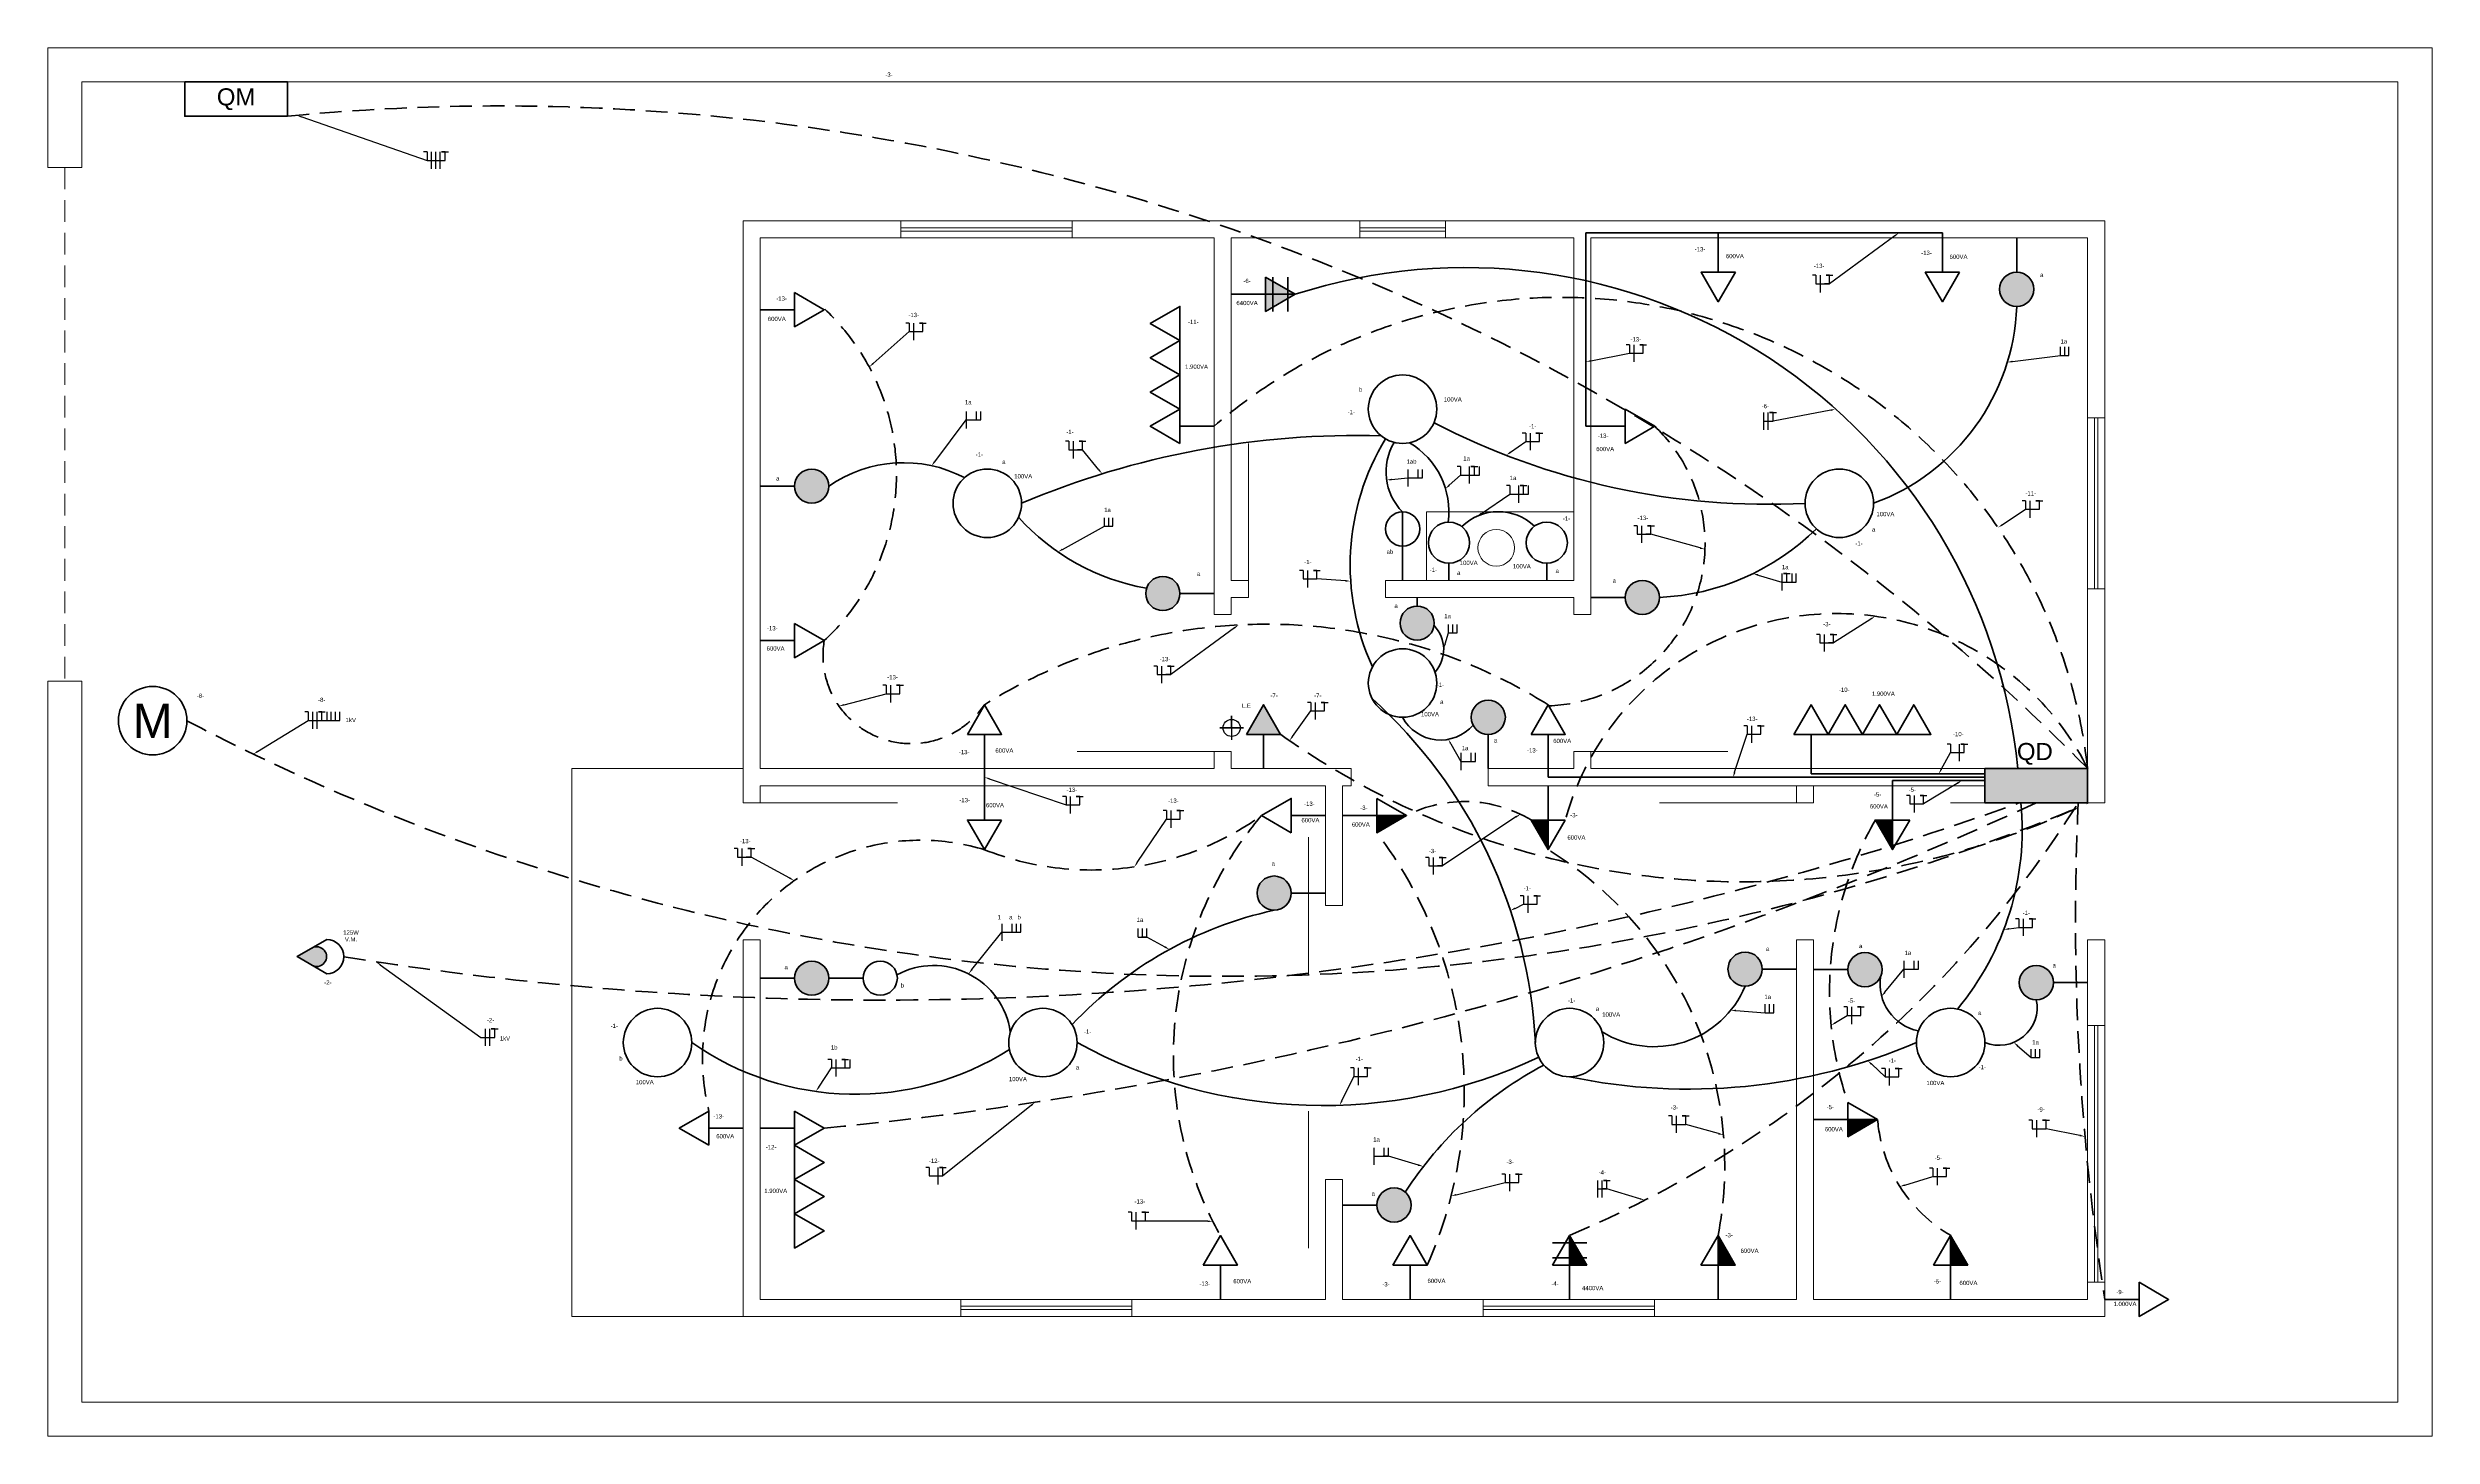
# Model space of a CAD drawing. Header units: millimetres. Extents: x 0 to 1392, y 0 to 811.
import ezdxf
from ezdxf.enums import TextEntityAlignment as Align

# ---------------------------------------------------------------- set-up
doc = ezdxf.new("R2010")
doc.units = ezdxf.units.MM
doc.linetypes.add('DASHED', pattern=[19.05, 12.7, -6.35])
for name, color, linetype, lineweight in [('Detalhe arquitetônico', 2, 'Continuous', 20), ('Eletrodutos', 1, 'Continuous', 60), ('Fiação', 5, 'Continuous', 30), ('Símbolos', 3, 'Continuous', 40)]:
    doc.layers.add(name, color=color, linetype=linetype, lineweight=lineweight)
doc.styles.get("Standard").update_dxf_attribs({"font": 'ARIAL.TTF'})

msp = doc.modelspace()

# ---------------------------------------------------------------- hatches: boundary and pattern name
at = {"layer": 'Símbolos'}
h = msp.add_hatch(color=256, dxfattribs=at)
h.dxf.hatch_style = 1
h.paths.add_polyline_path([(711.1, 677.1), (711.1, 657.1), (728.4, 667.1)])
h = msp.add_hatch(color=256, dxfattribs=at)
h.dxf.hatch_style = 1
h.paths.add_polyline_path([(1139.7, 670, 1), (1159.7, 670, 1)])
h = msp.add_hatch(color=256, dxfattribs=at)
h.dxf.hatch_style = 1
h.paths.add_polyline_path([(456.1, 555, 1), (436.1, 555, 1)])
h = msp.add_hatch(color=256, dxfattribs=at)
h.dxf.hatch_style = 1
h.paths.add_polyline_path([(641.1, 492.3, 1), (661.1, 492.3, 1)])
h = msp.add_hatch(color=256, dxfattribs=at)
h.dxf.hatch_style = 1
h.paths.add_polyline_path([(921.1, 490, 1), (941.1, 490, 1)])
h = msp.add_hatch(color=256, dxfattribs=at)
h.dxf.hatch_style = 1
h.paths.add_polyline_path([(809.6, 475, 1), (789.6, 475, 1)])
h = msp.add_hatch(color=256, dxfattribs=at)
h.dxf.hatch_style = 1
h.paths.add_polyline_path([(719.9, 410), (709.9, 427.3), (699.9, 410)])
h = msp.add_hatch(color=256, dxfattribs=at)
h.dxf.hatch_style = 1
h.paths.add_polyline_path([(851.1, 420, 1), (831.1, 420, 1)])
h = msp.add_hatch(color=256, dxfattribs=at)
h.dxf.hatch_style = 1
h.paths.add_polyline_path([(1191.1, 370), (1191.1, 390), (1131.1, 390), (1131.1, 370)])
h = msp.add_hatch(color=256, dxfattribs=at)
h.dxf.hatch_style = 1
h.paths.add_polyline_path([(776.1, 352.6), (793.4, 362.6), (776.1, 362.6)])
h = msp.add_hatch(color=256, dxfattribs=at)
h.dxf.hatch_style = 1
h.paths.add_polyline_path([(876.1, 360), (866.1, 360), (876.1, 342.7)])
h = msp.add_hatch(color=256, dxfattribs=at)
h.dxf.hatch_style = 1
h.paths.add_polyline_path([(1077.2, 342.7), (1077.2, 360), (1067.2, 360)])
h = msp.add_hatch(color=256, dxfattribs=at)
h.dxf.hatch_style = 1
h.paths.add_polyline_path([(726.1, 317.3, 1), (706.1, 317.3, 1)])
h = msp.add_hatch(color=256, dxfattribs=at)
h.dxf.hatch_style = 1
h.paths.add_polyline_path([(145.6, 280.2), (154.3, 275.2, 1.732051), (154.3, 285.2)])
h = msp.add_hatch(color=256, dxfattribs=at)
h.dxf.hatch_style = 1
h.paths.add_polyline_path([(981.1, 272.9, 1), (1001.1, 272.9, 1)])
h = msp.add_hatch(color=256, dxfattribs=at)
h.dxf.hatch_style = 1
h.paths.add_polyline_path([(1071.1, 272.6, 1), (1051.1, 272.6, 1)])
h = msp.add_hatch(color=256, dxfattribs=at)
h.dxf.hatch_style = 1
h.paths.add_polyline_path([(436.1, 267.6, 1), (456.1, 267.6, 1)])
h = msp.add_hatch(color=256, dxfattribs=at)
h.dxf.hatch_style = 1
h.paths.add_polyline_path([(1171.1, 265, 1), (1151.1, 265, 1)])
h = msp.add_hatch(color=256, dxfattribs=at)
h.dxf.hatch_style = 1
h.paths.add_polyline_path([(1051.1, 175), (1068.4, 185), (1051.1, 185)])
h = msp.add_hatch(color=256, dxfattribs=at)
h.dxf.hatch_style = 1
h.paths.add_polyline_path([(776.1, 135.1, 1), (796.1, 135.1, 1)])
h = msp.add_hatch(color=256, dxfattribs=at)
h.dxf.hatch_style = 1
h.paths.add_polyline_path([(888.6, 117.3), (888.6, 100), (898.6, 100)])
h = msp.add_hatch(color=256, dxfattribs=at)
h.dxf.hatch_style = 1
h.paths.add_polyline_path([(975.3, 117.3), (975.3, 100), (985.3, 100)])
h = msp.add_hatch(color=256, dxfattribs=at)
h.dxf.hatch_style = 1
h.paths.add_polyline_path([(1111.1, 117.3), (1111.1, 100), (1121.1, 100)])

# ---------------------------------------------------------------- linework, layer by layer
at = {"layer": 'Detalhe arquitetônico'}
for p, q in [((0, 811.1), (20, 811.1)), ((0, 741.1), (0, 811.1)), ((20, 811.1), (1372.3, 811.1)), ((1372.3, 811.1), (1392.3, 811.1)), ((1392.3, 811.1), (1392.3, 20)), ((20, 791.1), (20, 741.1)), ((80, 791.1), (20, 791.1)), ((20, 781.1), (20, 741.1)), ((1372.3, 791.1), (140, 791.1)), ((1372.3, 20), (1372.3, 791.1)), ((20, 741.1), (0, 741.1)), ((416.1, 710), (406.1, 710)), ((406.1, 710), (406.1, 390)), ((1201.1, 710), (416.1, 710)), ((681.1, 700), (416.1, 700)), ((416.1, 700), (416.1, 390)), ((416.1, 700), (498.1, 700)), ((498.1, 700), (498.1, 710)), ((498.1, 710), (598.1, 710)), ((598.1, 706), (498.1, 706)), ((498.1, 700), (498.1, 704)), ((498.1, 704), (598.1, 704)), ((598.1, 710), (598.1, 700)), ((598.1, 704), (598.1, 706)), ((681.1, 480), (681.1, 700)), ((691.1, 500), (691.1, 700)), ((691.1, 700), (891.1, 700)), ((691.1, 700), (766.1, 700)), ((766.1, 700), (766.1, 710)), ((766.1, 710), (816.1, 710)), ((766.1, 704), (766.1, 706)), ((766.1, 706), (816.1, 706)), ((816.1, 704), (766.1, 704)), ((816.1, 710), (816.1, 700)), ((816.1, 700), (816.1, 704)), ((891.1, 700), (891.1, 500)), ((1191.1, 700), (901.1, 700)), ((901.1, 700), (901.1, 480)), ((1191.1, 390), (1191.1, 700)), ((1191.1, 700), (1191.1, 595)), ((1201.1, 700), (1201.1, 710)), ((1201.1, 380), (1201.1, 700)), ((1191.1, 595), (1201.1, 595)), ((1195.1, 495), (1195.1, 595)), ((1195.1, 595), (1197.1, 595)), ((1197.1, 595), (1197.1, 495)), ((1201.1, 595), (1201.1, 495)), ((701.1, 500), (701.1, 580)), ((805, 520), (805, 540)), ((805, 540), (891.1, 540)), ((805, 500), (805, 520)), ((691.1, 500), (701.1, 500)), ((701.1, 490), (691.1, 490)), ((691.1, 490), (691.1, 480)), ((701.1, 500), (701.1, 490)), ((781.1, 500), (891.1, 500)), ((781.1, 500), (781.1, 490)), ((781.1, 490), (891.1, 490)), ((891.1, 480), (891.1, 490)), ((1201.1, 495), (1191.1, 495)), ((1191.1, 495), (1195.1, 495)), ((691.1, 480), (681.1, 480)), ((901.1, 480), (891.1, 480)), ((0, 0), (0, 441.1)), ((0, 441.1), (20, 441.1)), ((20, 441.1), (20, 70)), ((306.1, 70), (306.1, 390)), ((406.1, 390), (306.1, 390)), ((406.1, 390), (406.1, 380)), ((416.1, 390), (681.1, 390)), ((681.1, 400), (601.1, 400)), ((681.1, 390), (681.1, 400)), ((681.1, 400), (691.1, 400)), ((691.1, 400), (691.1, 390)), ((761.1, 390), (691.1, 390)), ((761.1, 390), (761.1, 380)), ((891.1, 390), (841.1, 390)), ((841.1, 390), (841.1, 380)), ((901.1, 400), (891.1, 400)), ((891.1, 400), (891.1, 390)), ((901.1, 390), (901.1, 400)), ((901.1, 400), (981.1, 400)), ((901.1, 390), (1191.1, 390)), ((406.1, 380), (406.1, 370)), ((416.1, 380), (746.1, 380)), ((416.1, 380), (416.1, 370)), ((746.1, 310), (746.1, 380)), ((756.1, 380), (756.1, 310)), ((756.1, 380), (761.1, 380)), ((841.1, 380), (1131.1, 380)), ((1021.1, 370), (1021.1, 380)), ((1031.1, 380), (1031.1, 370)), ((1191.1, 380), (1191.1, 370)), ((1201.1, 370), (1201.1, 380)), ((416.1, 370), (406.1, 370)), ((406.1, 370), (496.1, 370)), ((1021.1, 370), (941.1, 370)), ((1031.1, 370), (1021.1, 370)), ((1191.1, 370), (1111.1, 370)), ((1191.1, 370), (1201.1, 370)), ((736.1, 270), (736.1, 350)), ((736.1, 310), (736.1, 270)), ((756.1, 310), (746.1, 310)), ((416.1, 290), (406.1, 290)), ((406.1, 290), (406.1, 70)), ((416.1, 80), (416.1, 290)), ((1031.1, 290), (1021.1, 290)), ((1021.1, 290), (1021.1, 80)), ((1031.1, 290), (1031.1, 80)), ((1191.1, 290), (1191.1, 80)), ((1191.1, 290), (1201.1, 290)), ((1191.1, 290), (1191.1, 240)), ((1201.1, 290), (1201.1, 80)), ((1191.1, 240), (1191.1, 90)), ((1191.1, 240), (1201.1, 240)), ((1195.1, 90), (1195.1, 240)), ((1201.1, 240), (1197.1, 240)), ((1197.1, 240), (1197.1, 90)), ((736.1, 110), (736.1, 190)), ((736.1, 150), (736.1, 110)), ((756.1, 150), (746.1, 150)), ((746.1, 150), (746.1, 80)), ((756.1, 80), (756.1, 150)), ((1191.1, 90), (1201.1, 90)), ((1197.1, 90), (1195.1, 90)), ((20, 70), (20, 20)), ((406.1, 70), (306.1, 70)), ((406.1, 80), (406.1, 70)), ((406.1, 70), (1201.1, 70)), ((746.1, 80), (416.1, 80)), ((416.1, 80), (533.1, 80)), ((533.1, 80), (533.1, 70)), ((633.1, 76), (533.1, 76)), ((533.1, 76), (533.1, 74)), ((533.1, 74), (633.1, 74)), ((533.1, 70), (633.1, 70)), ((633.1, 70), (633.1, 80)), ((633.1, 80), (633.1, 76)), ((1021.1, 80), (756.1, 80)), ((756.1, 80), (838.1, 80)), ((838.1, 80), (838.1, 70)), ((938.1, 76), (838.1, 76)), ((838.1, 76), (838.1, 74)), ((838.1, 74), (938.1, 74)), ((838.1, 70), (938.1, 70)), ((938.1, 70), (938.1, 80)), ((938.1, 80), (938.1, 76)), ((1191.1, 80), (1031.1, 80)), ((1201.1, 80), (1201.1, 70)), ((20, 20), (1342.3, 20)), ((1342.3, 20), (1372.3, 20)), ((1392.3, 20), (1392.3, 0)), ((20, 0), (0, 0)), ((1392.3, 0), (20, 0))]:
    msp.add_line(p, q, dxfattribs=at)
at = {"layer": 'Detalhe arquitetônico', "linetype": 'DASHED'}
msp.add_line((10, 741.1), (10, 441.1), dxfattribs=at)
at = {"layer": 'Detalhe arquitetônico'}
msp.add_circle((845.8, 519), 10.7, dxfattribs=at)
at = {"layer": 'Eletrodutos'}
for p, q in [((901.1, 703), (898.1, 703)), ((898.1, 703), (898.1, 590)), ((975.4, 703), (901.1, 703)), ((1106.3, 703), (975.4, 703)), ((975.4, 703), (975.4, 700)), ((1106.3, 700), (1106.3, 703)), ((898.1, 590), (901.1, 590)), ((547, 390), (547, 380)), ((876.1, 390), (876.1, 385)), ((1029.6, 390), (1029.6, 387)), ((876.1, 385), (1131.1, 385)), ((1029.6, 387), (1131.1, 387)), ((1077.2, 382), (1077.2, 383)), ((1077.2, 383), (1131.1, 383)), ((1077.2, 380), (1077.2, 382))]:
    msp.add_line(p, q, dxfattribs=at)
at = {"layer": 'Eletrodutos', "linetype": 'DASHED'}
for centre, radius, start, end in [((264.3, -526.1), 1303.2, 44.6657, 95.4721), ((363.1, 561.7), 132.5, 312.9825, 46.8386), ((883.4, 355.7), 309.6, 6.3653, 130.8087), ((872.9, 521.4), 94.8, 272.1265, 46.3221), ((711.5, 163.1), 311.3, 58.0835, 121.9165), ((1044.4, 316.4), 164.2, 26.6356, 164.5995), ((504.2, 456.1), 51.5, 170.3775, 326.0027), ((687.8, 1575.1), 1306.4, 242.3395, 292.2904), ((989.4, 788.5), 464.6, 234.557, 295.7379), ((487.8, 2222.9), 1968.1, 260.7951, 289.6973), ((249.9, 2351), 2180.5, 275.3557, 294.7014), ((609.5, 501.7), 170.9, 248.5328, 305.5203), ((873.6, 222.6), 216.3, 139.6532, 209.1271), ((827.4, 296), 74.8, 58.8559, 117.0114), ((635.4, 715.8), 649.8, 292.9299, 327.8512), ((2626, 301.6), 1442, 177.2807, 188.8396), ((509.8, 220.7), 127.5, 73.0518, 193.9525), ((578.3, 201.6), 248.8, 335.8961, 37.3581), ((1242, 259.7), 201.6, 150.1502, 198.7157), ((762.3, 158.1), 216.9, 349.1714, 58.3454), ((1154.4, 191.9), 86.2, 184.5944, 239.8776)]:
    msp.add_arc(centre, radius, start, end, dxfattribs=at)
at = {"layer": 'Eletrodutos'}
for centre, radius, start, end in [((827.8, 358.7), 324, 5.5454, 107.857), ((1022.2, 664.8), 127.6, 290.1343, 357.8351), ((1004.9, 969.4), 425, 242.622, 272.8608), ((764.1, 81.9), 502.7, 88.3453, 112.8863), ((902.7, 508.9), 142.2, 148.7456, 204.7183), ((814.6, 563.4), 33.2, 148.8054, 224.982), ((771.3, 540.1), 46.8, 352.4504, 59.4083), ((499.8, 491.8), 76.9, 62.4862, 124.6455), ((663.9, 623.7), 130.2, 221.8238, 260.1338), ((847, 509.4), 30.7, 46.4184, 134.0791), ((934.8, 629.1), 139.2, 272.6108, 314.7104), ((795, 459.7), 20.1, 318.442, 43.8268), ((577.8, 215.2), 291.2, 2.9215, 47.8407), ((813.2, 431.7), 25, 207.8518, 319.5727), ((988.9, 354.4), 164, 320.2822, 5.4581), ((765.6, 82.5), 230.2, 102.42, 136.667), ((517.3, 229.8), 45.2, 8.2066, 118.3072), ((1097.8, 264.2), 27.9, 171.2063, 258.6087), ((938, 285.2), 57.6, 238.1789, 337.1751), ((1139.5, 250.5), 22.1, 247.8139, 11.7973), ((471.8, 366.7), 166.9, 234.9967, 302.5198), ((744.3, 489.9), 296.7, 241.1457, 295.1901), ((958.2, 540.8), 338, 258.123, 293.1581), ((974.8, 25.2), 216.7, 117.8347, 147.1715)]:
    msp.add_arc(centre, radius, start, end, dxfattribs=at)
at = {"layer": 'Fiação'}
for p, q in [((148.3, 770.7), (221.5, 745.3)), ((221.5, 750.3), (219.5, 750.3)), ((221.5, 750.3), (221.5, 745.3)), ((221.5, 745.3), (224, 745.3)), ((224, 750.3), (224, 740.3)), ((224, 745.3), (226.5, 745.3)), ((226.5, 750.3), (226.5, 740.3)), ((226.5, 745.3), (229, 745.3)), ((229, 750.3), (229, 740.3)), ((229, 745.3), (232, 745.3)), ((232, 750.3), (230, 750.3)), ((230, 750.3), (234, 750.3)), ((232, 745.3), (232, 750.3)), ((1078.5, 701.2), (1040.4, 673.2)), ((1032.4, 678.2), (1030.4, 678.2)), ((1032.4, 678.2), (1032.4, 673.2)), ((1032.4, 673.2), (1034.9, 673.2)), ((1034.9, 678.2), (1034.9, 668.2)), ((1034.9, 673.2), (1037.4, 673.2)), ((1037.4, 673.2), (1040.4, 673.2)), ((1040.4, 673.2), (1037.4, 673.2)), ((1040.4, 678.2), (1038.4, 678.2)), ((1038.4, 678.2), (1042.4, 678.2)), ((1040.4, 673.2), (1040.4, 678.2)), ((481.9, 626.6), (503, 645.3)), ((503, 650.3), (501, 650.3)), ((503, 650.3), (503, 645.3)), ((503, 645.3), (505.5, 645.3)), ((503, 645.3), (506, 645.3)), ((505.5, 650.3), (505.5, 640.3)), ((505.5, 645.3), (508, 645.3)), ((508, 645.3), (511, 645.3)), ((511, 650.3), (509, 650.3)), ((509, 650.3), (513, 650.3)), ((511, 645.3), (511, 650.3)), ((901, 628.2), (923.6, 632.6)), ((923.6, 637.6), (921.6, 637.6)), ((923.6, 637.6), (923.6, 632.6)), ((923.6, 632.6), (926.1, 632.6)), ((926.1, 637.6), (926.1, 627.6)), ((926.1, 632.6), (928.6, 632.6)), ((928.6, 632.6), (931.6, 632.6)), ((931.6, 637.6), (929.6, 637.6)), ((929.6, 637.6), (933.6, 637.6)), ((931.6, 632.6), (931.6, 637.6)), ((1147.2, 627.8), (1175.2, 631.4)), ((1175.2, 631.4), (1175.2, 636.4)), ((1175.2, 631.4), (1177.7, 631.4)), ((1177.7, 631.4), (1177.7, 636.4)), ((1177.7, 631.4), (1180.2, 631.4)), ((1180.2, 631.4), (1180.2, 636.4)), ((1041.1, 599.4), (1007.4, 593)), ((517.9, 569.3), (536.3, 593.7)), ((536.3, 598.7), (536.3, 588.7)), ((536.3, 593.7), (539.3, 593.7)), ((536.3, 593.7), (539.3, 593.7)), ((539.3, 593.7), (542.3, 593.7)), ((542.3, 593.7), (542.3, 598.7)), ((542.3, 593.7), (544.8, 593.7)), ((544.8, 593.7), (544.8, 598.7)), ((863, 586), (861, 586)), ((863, 586), (863, 581)), ((865.5, 586), (865.5, 576)), ((871, 586), (869, 586)), ((869, 586), (873, 586)), ((871, 581), (871, 586)), ((1001.9, 598), (1001.9, 588)), ((1001.9, 593), (1004.4, 593)), ((1004.4, 598), (1004.4, 588)), ((1004.4, 593), (1007.4, 593)), ((1007.4, 598), (1005.4, 598)), ((1005.4, 598), (1009.4, 598)), ((1007.4, 593), (1007.4, 598)), ((596.2, 581.2), (594.2, 581.2)), ((596.2, 581.2), (596.2, 576.2)), ((596.2, 576.2), (598.7, 576.2)), ((598.7, 581.2), (598.7, 571.2)), ((598.7, 576.2), (601.2, 576.2)), ((601.2, 576.2), (604.2, 576.2)), ((604.2, 576.2), (601.2, 576.2)), ((604.2, 581.2), (602.2, 581.2)), ((602.2, 581.2), (606.2, 581.2)), ((604.2, 576.2), (604.2, 581.2)), ((613.8, 564.5), (604.2, 576.2)), ((854.1, 574.8), (863, 581)), ((863, 581), (865.5, 581)), ((863, 581), (866, 581)), ((865.5, 581), (868, 581)), ((868, 581), (871, 581)), ((784.7, 558.9), (794.2, 559.8)), ((794.2, 564.8), (794.2, 554.8)), ((794.2, 559.8), (797.2, 559.8)), ((797.2, 559.8), (800.2, 559.8)), ((800.2, 559.8), (800.2, 564.8)), ((800.2, 559.8), (802.7, 559.8)), ((802.7, 559.8), (802.7, 564.8)), ((818.3, 555.5), (825, 561.5)), ((825, 566.5), (823, 566.5)), ((825, 566.5), (825, 561.5)), ((825, 561.5), (827.5, 561.5)), ((827.5, 561.5), (830, 561.5)), ((830, 566.5), (830, 556.5)), ((830, 561.5), (833, 561.5)), ((833, 566.5), (831, 566.5)), ((831, 566.5), (835, 566.5)), ((833, 561.5), (833, 566.5)), ((833, 561.5), (836, 561.5)), ((836, 561.5), (836, 566.5)), ((837.1, 539.1), (853.7, 550.3)), ((853.7, 555.3), (851.7, 555.3)), ((853.7, 555.3), (853.7, 550.3)), ((853.7, 550.3), (856.2, 550.3)), ((856.2, 550.3), (858.7, 550.3)), ((858.7, 555.3), (858.7, 545.3)), ((858.7, 550.3), (861.7, 550.3)), ((861.7, 555.3), (859.7, 555.3)), ((859.7, 555.3), (863.7, 555.3)), ((861.7, 550.3), (861.7, 555.3)), ((861.7, 550.3), (864.7, 550.3)), ((864.7, 550.3), (864.7, 555.3)), ((1154.9, 546.5), (1152.9, 546.5)), ((1154.9, 546.5), (1154.9, 541.5)), ((1157.4, 546.5), (1157.4, 536.5)), ((1162.9, 546.5), (1160.9, 546.5)), ((1160.9, 546.5), (1164.9, 546.5)), ((1162.9, 541.5), (1162.9, 546.5)), ((592.5, 518.1), (617, 531.6)), ((617, 531.6), (617, 536.6)), ((617, 531.6), (619.5, 531.6)), ((617, 531.6), (620, 531.6)), ((619.5, 531.6), (619.5, 536.6)), ((619.5, 531.6), (622, 531.6)), ((622, 531.6), (622, 536.6)), ((928.1, 531.9), (926.1, 531.9)), ((928.1, 531.9), (928.1, 526.9)), ((930.6, 531.9), (930.6, 521.9)), ((936.1, 531.9), (934.1, 531.9)), ((934.1, 531.9), (938.1, 531.9)), ((936.1, 526.9), (936.1, 531.9)), ((1141.2, 532.4), (1154.9, 541.5)), ((1154.9, 541.5), (1157.4, 541.5)), ((1154.9, 541.5), (1157.9, 541.5)), ((1157.4, 541.5), (1159.9, 541.5)), ((1159.9, 541.5), (1162.9, 541.5)), ((928.1, 526.9), (930.6, 526.9)), ((930.6, 526.9), (933.1, 526.9)), ((933.1, 526.9), (936.1, 526.9)), ((936.1, 526.9), (933.1, 526.9)), ((964.8, 518.9), (936.1, 526.9)), ((733, 505.8), (731, 505.8)), ((733, 505.8), (733, 500.8)), ((735.5, 505.8), (735.5, 495.8)), ((741, 505.8), (739, 505.8)), ((739, 505.8), (743, 505.8)), ((741, 500.8), (741, 505.8)), ((998.7, 503.1), (1012.5, 499)), ((1012.5, 504), (1012.5, 494)), ((1015.5, 504), (1013.5, 504)), ((1013.5, 504), (1017.5, 504)), ((1015.5, 499), (1015.5, 504)), ((1018.5, 499), (1018.5, 504)), ((1021, 499), (1021, 504)), ((733, 500.8), (735.5, 500.8)), ((735.5, 500.8), (738, 500.8)), ((738, 500.8), (741, 500.8)), ((757.8, 499.7), (741, 500.8)), ((1012.5, 499), (1015.5, 499)), ((1012.5, 499), (1015.5, 499)), ((1015.5, 499), (1018.5, 499)), ((1018.5, 499), (1021, 499)), ((818, 469.3), (818, 474.3)), ((820.5, 469.3), (820.5, 474.3)), ((823, 469.3), (823, 474.3)), ((1064.5, 477.4), (1042.7, 463.4)), ((692.9, 472.2), (655.8, 444.9)), ((816, 463), (818, 469.3)), ((818, 469.3), (820.5, 469.3)), ((818, 469.3), (821, 469.3)), ((820.5, 469.3), (823, 469.3)), ((1034.7, 468.4), (1032.7, 468.4)), ((1034.7, 468.4), (1034.7, 463.4)), ((1034.7, 463.4), (1037.2, 463.4)), ((1037.2, 468.4), (1037.2, 458.4)), ((1037.2, 463.4), (1039.7, 463.4)), ((1039.7, 463.4), (1042.7, 463.4)), ((1042.7, 463.4), (1039.7, 463.4)), ((1042.7, 468.4), (1040.7, 468.4)), ((1040.7, 468.4), (1044.7, 468.4)), ((1042.7, 463.4), (1042.7, 468.4)), ((647.8, 449.9), (645.8, 449.9)), ((647.8, 449.9), (647.8, 444.9)), ((650.3, 449.9), (650.3, 439.9)), ((655.8, 449.9), (653.8, 449.9)), ((653.8, 449.9), (657.8, 449.9)), ((655.8, 444.9), (655.8, 449.9)), ((465, 427.3), (489.6, 433.7)), ((489.6, 438.7), (487.6, 438.7)), ((489.6, 438.7), (489.6, 433.7)), ((489.6, 433.7), (492.1, 433.7)), ((492.1, 438.7), (492.1, 428.7)), ((492.1, 433.7), (494.6, 433.7)), ((494.6, 433.7), (497.6, 433.7)), ((497.6, 438.7), (495.6, 438.7)), ((495.6, 438.7), (499.6, 438.7)), ((497.6, 433.7), (497.6, 438.7)), ((647.8, 444.9), (650.3, 444.9)), ((650.3, 444.9), (652.8, 444.9)), ((652.8, 444.9), (655.8, 444.9)), ((655.8, 444.9), (652.8, 444.9)), ((122.6, 400), (152.1, 418.2)), ((152.1, 423.2), (150.1, 423.2)), ((152.1, 423.2), (152.1, 418.2)), ((152.1, 418.2), (154.6, 418.2)), ((154.6, 423.2), (154.6, 413.2)), ((154.6, 418.2), (157.1, 418.2)), ((157.1, 423.2), (157.1, 413.2)), ((157.1, 418.2), (160.1, 418.2)), ((160.1, 423.2), (158.1, 423.2)), ((158.1, 423.2), (162.1, 423.2)), ((160.1, 418.2), (160.1, 423.2)), ((160.1, 418.2), (163.1, 418.2)), ((163.1, 418.2), (163.1, 423.2)), ((163.1, 418.2), (165.6, 418.2)), ((165.6, 418.2), (165.6, 423.2)), ((165.6, 418.2), (168.1, 418.2)), ((168.1, 418.2), (168.1, 423.2)), ((168.1, 418.2), (170.6, 418.2)), ((170.6, 418.2), (170.6, 423.2)), ((691.3, 413.8), (691.3, 420.8)), ((691.3, 420.8), (691.3, 406.8)), ((726.9, 408.8), (737.6, 423.7)), ((737.6, 428.7), (735.6, 428.7)), ((737.6, 428.7), (737.6, 423.7)), ((737.6, 423.7), (740.1, 423.7)), ((737.6, 423.7), (740.6, 423.7)), ((740.1, 428.7), (740.1, 418.7)), ((740.1, 423.7), (742.6, 423.7)), ((742.6, 423.7), (745.6, 423.7)), ((745.6, 428.7), (743.6, 428.7)), ((743.6, 428.7), (747.6, 428.7)), ((745.6, 423.7), (745.6, 428.7)), ((698.3, 413.8), (684.3, 413.8)), ((684.3, 413.8), (691.3, 413.8)), ((691.3, 413.8), (698.3, 413.8)), ((819.3, 404.5), (825.2, 394.2)), ((985, 387.9), (992.3, 410.1)), ((992.3, 415.1), (990.3, 415.1)), ((992.3, 415.1), (992.3, 410.1)), ((992.3, 410.1), (994.8, 410.1)), ((992.3, 410.1), (995.3, 410.1)), ((994.8, 415.1), (994.8, 405.1)), ((994.8, 410.1), (997.3, 410.1)), ((997.3, 410.1), (1000.3, 410.1)), ((1000.3, 415.1), (998.3, 415.1)), ((998.3, 415.1), (1002.3, 415.1)), ((1000.3, 410.1), (1000.3, 415.1)), ((1111.1, 404.4), (1109.1, 404.4)), ((1111.1, 404.4), (1111.1, 399.4)), ((1116.1, 404.4), (1116.1, 394.4)), ((1119.1, 404.4), (1117.1, 404.4)), ((1117.1, 404.4), (1121.1, 404.4)), ((1119.1, 399.4), (1119.1, 404.4)), ((825.2, 399.2), (825.2, 389.2)), ((825.2, 394.2), (828.2, 394.2)), ((825.2, 394.2), (828.2, 394.2)), ((828.2, 394.2), (831.2, 394.2)), ((831.2, 394.2), (831.2, 399.2)), ((831.2, 394.2), (833.7, 394.2)), ((833.7, 394.2), (833.7, 399.2)), ((1105.6, 389.6), (1111.1, 399.4)), ((1111.1, 399.4), (1113.6, 399.4)), ((1111.1, 399.4), (1114.1, 399.4)), ((1113.6, 399.4), (1116.1, 399.4)), ((1116.1, 399.4), (1119.1, 399.4)), ((549.8, 384), (594.6, 368.8)), ((1115, 381.4), (1095.3, 369.4)), ((594.6, 373.8), (592.6, 373.8)), ((594.6, 373.8), (594.6, 368.8)), ((594.6, 368.8), (597.1, 368.8)), ((594.6, 368.8), (597.6, 368.8)), ((597.1, 373.8), (597.1, 363.8)), ((597.1, 368.8), (599.6, 368.8)), ((599.6, 368.8), (602.6, 368.8)), ((602.6, 373.8), (600.6, 373.8)), ((600.6, 373.8), (604.6, 373.8)), ((602.6, 368.8), (602.6, 373.8)), ((653.3, 365.5), (651.3, 365.5)), ((653.3, 365.5), (653.3, 360.5)), ((655.8, 365.5), (655.8, 355.5)), ((661.3, 365.5), (659.3, 365.5)), ((659.3, 365.5), (663.3, 365.5)), ((661.3, 360.5), (661.3, 365.5)), ((1087.3, 374.4), (1085.3, 374.4)), ((1087.3, 374.4), (1087.3, 369.4)), ((1087.3, 369.4), (1089.8, 369.4)), ((1089.8, 374.4), (1089.8, 364.4)), ((1089.8, 369.4), (1092.3, 369.4)), ((1092.3, 369.4), (1095.3, 369.4)), ((1095.3, 374.4), (1093.3, 374.4)), ((1093.3, 374.4), (1097.3, 374.4)), ((1095.3, 369.4), (1095.3, 374.4)), ((636.2, 335.2), (653.3, 360.5)), ((653.3, 360.5), (655.8, 360.5)), ((653.3, 360.5), (656.3, 360.5)), ((655.8, 360.5), (658.3, 360.5)), ((658.3, 360.5), (661.3, 360.5)), ((857.3, 361.8), (814.5, 333.2)), ((402.8, 343.3), (400.8, 343.3)), ((402.8, 343.3), (402.8, 338.3)), ((402.8, 338.3), (405.3, 338.3)), ((405.3, 343.3), (405.3, 333.3)), ((405.3, 338.3), (407.8, 338.3)), ((407.8, 338.3), (410.8, 338.3)), ((410.8, 338.3), (407.8, 338.3)), ((410.8, 343.3), (408.8, 343.3)), ((408.8, 343.3), (412.8, 343.3)), ((410.8, 338.3), (410.8, 343.3)), ((433.3, 326.1), (410.8, 338.3)), ((806.5, 338.2), (804.5, 338.2)), ((806.5, 338.2), (806.5, 333.2)), ((809, 338.2), (809, 328.2)), ((814.5, 338.2), (812.5, 338.2)), ((812.5, 338.2), (816.5, 338.2)), ((814.5, 333.2), (814.5, 338.2)), ((806.5, 333.2), (809, 333.2)), ((809, 333.2), (811.5, 333.2)), ((811.5, 333.2), (814.5, 333.2)), ((814.5, 333.2), (811.5, 333.2)), ((856.8, 308.4), (861.7, 310.8)), ((861.7, 315.8), (859.7, 315.8)), ((861.7, 315.8), (861.7, 310.8)), ((861.7, 310.8), (864.2, 310.8)), ((864.2, 315.8), (864.2, 305.8)), ((864.2, 310.8), (866.7, 310.8)), ((866.7, 310.8), (869.7, 310.8)), ((869.7, 315.8), (867.7, 315.8)), ((867.7, 315.8), (871.7, 315.8)), ((869.7, 310.8), (869.7, 315.8)), ((539.6, 272.6), (557.2, 294.4)), ((557.2, 299.4), (557.2, 289.4)), ((557.2, 294.4), (560.2, 294.4)), ((557.2, 294.4), (560.2, 294.4)), ((560.2, 294.4), (563.2, 294.4)), ((563.2, 294.4), (563.2, 299.4)), ((563.2, 294.4), (565.7, 294.4)), ((565.7, 294.4), (565.7, 299.4)), ((565.7, 294.4), (568.2, 294.4)), ((568.2, 294.4), (568.2, 299.4)), ((636.7, 291.6), (636.7, 296.6)), ((639.2, 291.6), (639.2, 296.6)), ((641.7, 291.6), (641.7, 296.6)), ((1145.1, 296.4), (1150.9, 297.3)), ((1150.9, 302.3), (1148.9, 302.3)), ((1150.9, 302.3), (1150.9, 297.3)), ((1150.9, 297.3), (1153.4, 297.3)), ((1153.4, 302.3), (1153.4, 292.3)), ((1153.4, 297.3), (1155.9, 297.3)), ((1155.9, 297.3), (1158.9, 297.3)), ((1158.9, 302.3), (1156.9, 302.3)), ((1156.9, 302.3), (1160.9, 302.3)), ((1158.9, 297.3), (1158.9, 302.3)), ((636.7, 291.6), (639.2, 291.6)), ((641.7, 291.6), (638.7, 291.6)), ((639.2, 291.6), (641.7, 291.6)), ((652.4, 285.8), (641.7, 291.6)), ((194.2, 275.5), (253, 233)), ((1072.7, 259.4), (1083.8, 272.8)), ((1083.8, 277.8), (1083.8, 267.8)), ((1083.8, 272.8), (1086.8, 272.8)), ((1083.8, 272.8), (1086.8, 272.8)), ((1086.8, 272.8), (1089.8, 272.8)), ((1089.8, 272.8), (1089.8, 277.8)), ((1089.8, 272.8), (1092.3, 272.8)), ((1092.3, 272.8), (1092.3, 277.8)), ((1002.8, 247.4), (1002.8, 252.4)), ((1005.3, 247.4), (1005.3, 252.4)), ((1007.8, 247.4), (1007.8, 252.4)), ((1050.7, 250.8), (1048.7, 250.8)), ((1050.7, 250.8), (1050.7, 245.8)), ((1053.2, 250.8), (1053.2, 240.8)), ((1058.7, 250.8), (1056.7, 250.8)), ((1056.7, 250.8), (1060.7, 250.8)), ((1058.7, 245.8), (1058.7, 250.8)), ((255.5, 238), (255.5, 228)), ((258, 238), (258, 228)), ((261, 238), (259, 238)), ((259, 238), (263, 238)), ((261, 233), (261, 238)), ((985.7, 248.7), (1002.8, 247.4)), ((1002.8, 247.4), (1005.3, 247.4)), ((1005.3, 247.4), (1007.8, 247.4)), ((1043.9, 241.7), (1050.7, 245.8)), ((1050.7, 245.8), (1053.2, 245.8)), ((1050.7, 245.8), (1053.7, 245.8)), ((1053.2, 245.8), (1055.7, 245.8)), ((1055.7, 245.8), (1058.7, 245.8)), ((253, 233), (255.5, 233)), ((255.5, 233), (258, 233)), ((258, 233), (261, 233)), ((1150.2, 228.1), (1158.2, 221.2)), ((1158.2, 221.2), (1158.2, 226.2)), ((1160.7, 221.2), (1160.7, 226.2)), ((1163.2, 221.2), (1163.2, 226.2)), ((450.2, 204), (457.6, 215.2)), ((457.6, 220.2), (455.6, 220.2)), ((457.6, 220.2), (457.6, 215.2)), ((457.6, 215.2), (460.1, 215.2)), ((457.6, 215.2), (460.6, 215.2)), ((460.1, 220.2), (460.1, 210.2)), ((460.1, 215.2), (462.6, 215.2)), ((462.6, 215.2), (465.6, 215.2)), ((465.6, 220.2), (463.6, 220.2)), ((463.6, 220.2), (467.6, 220.2)), ((465.6, 215.2), (465.6, 220.2)), ((465.6, 215.2), (468.6, 215.2)), ((468.6, 215.2), (468.6, 220.2)), ((755.6, 196), (762.7, 210.2)), ((762.7, 215.2), (760.7, 215.2)), ((762.7, 215.2), (762.7, 210.2)), ((762.7, 210.2), (765.2, 210.2)), ((762.7, 210.2), (765.7, 210.2)), ((765.2, 215.2), (765.2, 205.2)), ((765.2, 210.2), (767.7, 210.2)), ((767.7, 210.2), (770.7, 210.2)), ((770.7, 215.2), (768.7, 215.2)), ((768.7, 215.2), (772.7, 215.2)), ((770.7, 210.2), (770.7, 215.2)), ((1065, 217.3), (1072.8, 209.9)), ((1072.8, 214.9), (1070.8, 214.9)), ((1072.8, 214.9), (1072.8, 209.9)), ((1072.8, 209.9), (1075.3, 209.9)), ((1075.3, 214.9), (1075.3, 204.9)), ((1075.3, 209.9), (1077.8, 209.9)), ((1077.8, 209.9), (1080.8, 209.9)), ((1080.8, 214.9), (1078.8, 214.9)), ((1078.8, 214.9), (1082.8, 214.9)), ((1080.8, 209.9), (1080.8, 214.9)), ((1158.2, 221.2), (1160.7, 221.2)), ((1160.7, 221.2), (1163.2, 221.2)), ((574.2, 193.2), (522.7, 152.1)), ((948.4, 187.2), (946.4, 187.2)), ((948.4, 187.2), (948.4, 182.2)), ((948.4, 182.2), (950.9, 182.2)), ((950.9, 187.2), (950.9, 177.2)), ((950.9, 182.2), (953.4, 182.2)), ((953.4, 182.2), (956.4, 182.2)), ((956.4, 187.2), (954.4, 187.2)), ((954.4, 187.2), (958.4, 187.2)), ((956.4, 182.2), (956.4, 187.2)), ((975.5, 176.8), (956.4, 182.2)), ((1158.8, 184.7), (1156.8, 184.7)), ((1158.8, 184.7), (1158.8, 179.7)), ((1161.3, 184.7), (1161.3, 174.7)), ((1166.8, 184.7), (1164.8, 184.7)), ((1164.8, 184.7), (1168.8, 184.7)), ((1166.8, 179.7), (1166.8, 184.7)), ((774.3, 168.6), (774.3, 158.6)), ((780.3, 163.6), (780.3, 168.6)), ((782.8, 163.6), (782.8, 168.6)), ((1158.8, 179.7), (1161.3, 179.7)), ((1161.3, 179.7), (1163.8, 179.7)), ((1163.8, 179.7), (1166.8, 179.7)), ((1186.6, 175.7), (1166.8, 179.7)), ((514.7, 157.1), (512.7, 157.1)), ((514.7, 157.1), (514.7, 152.1)), ((519.7, 157.1), (519.7, 147.1)), ((522.7, 157.1), (520.7, 157.1)), ((520.7, 157.1), (524.7, 157.1)), ((522.7, 152.1), (522.7, 157.1)), ((774.3, 163.6), (777.3, 163.6)), ((777.3, 163.6), (780.3, 163.6)), ((782.8, 163.6), (779.8, 163.6)), ((780.3, 163.6), (782.8, 163.6)), ((800.4, 158.4), (782.8, 163.6)), ((851, 153.2), (849, 153.2)), ((851, 153.2), (851, 148.2)), ((853.5, 153.2), (853.5, 143.2)), ((859, 153.2), (857, 153.2)), ((857, 153.2), (861, 153.2)), ((859, 148.2), (859, 153.2)), ((1100.7, 156.7), (1098.7, 156.7)), ((1100.7, 156.7), (1100.7, 151.7)), ((1103.2, 156.7), (1103.2, 146.7)), ((1108.7, 156.7), (1106.7, 156.7)), ((1106.7, 156.7), (1110.7, 156.7)), ((1108.7, 151.7), (1108.7, 156.7)), ((514.7, 152.1), (517.2, 152.1)), ((517.2, 152.1), (519.7, 152.1)), ((519.7, 152.1), (522.7, 152.1)), ((822.4, 141.1), (851, 148.2)), ((851, 148.2), (853.5, 148.2)), ((853.5, 148.2), (856, 148.2)), ((856, 148.2), (859, 148.2)), ((904.9, 149.5), (904.9, 139.5)), ((904.9, 144.5), (907.4, 144.5)), ((907.4, 149.5), (907.4, 139.5)), ((907.4, 144.5), (910.4, 144.5)), ((910.4, 144.5), (907.4, 144.5)), ((910.4, 149.5), (908.4, 149.5)), ((908.4, 149.5), (912.4, 149.5)), ((910.4, 144.5), (910.4, 149.5)), ((929.7, 138.7), (910.4, 144.5)), ((1084.3, 146.8), (1100.7, 151.7)), ((1100.7, 151.7), (1103.2, 151.7)), ((1100.7, 151.7), (1103.7, 151.7)), ((1103.2, 151.7), (1105.7, 151.7)), ((1105.7, 151.7), (1108.7, 151.7)), ((632.9, 130.9), (630.9, 130.9)), ((632.9, 130.9), (632.9, 125.9)), ((632.9, 125.9), (635.4, 125.9)), ((635.4, 130.9), (635.4, 120.9)), ((635.4, 125.9), (637.9, 125.9)), ((637.9, 125.9), (640.9, 125.9)), ((640.9, 130.9), (638.9, 130.9)), ((638.9, 130.9), (642.9, 130.9)), ((640.9, 125.9), (640.9, 130.9)), ((677.3, 125.6), (640.9, 125.6))]:
    msp.add_line(p, q, dxfattribs=at)
msp.add_circle((691.3, 413.8), 5, dxfattribs=at)
at = {"layer": 'Fiação', "linetype": 'DASHED'}
for points in [[(148.1, 770.2), (148.5, 771.1), (145.5, 771.6)], [(122.9, 399.6), (122.4, 400.5), (120.1, 398.5)]]:
    msp.add_solid(points, dxfattribs=at)
at = {"layer": 'Fiação'}
for points in [[(1078.2, 701.6), (1078.8, 700.8), (1080.9, 703)], [(482.2, 626.2), (481.6, 627), (479.7, 624.6)], [(901.1, 627.7), (900.9, 628.7), (898.1, 627.6)], [(1147.2, 627.3), (1147.1, 628.3), (1144.2, 627.4)], [(1041, 599.9), (1041.2, 598.9), (1044, 600)], [(854.4, 574.4), (853.8, 575.2), (851.7, 573.1)], [(518.3, 569), (517.5, 569.6), (516.1, 566.9)], [(614.2, 564.8), (613.4, 564.2), (615.7, 562.2)], [(784.8, 558.4), (784.7, 559.4), (781.7, 558.6)], [(818.7, 555.1), (818, 555.9), (816.1, 553.5)], [(837.4, 538.7), (836.8, 539.5), (834.6, 537.4)], [(1141.5, 532), (1141, 532.8), (1138.7, 530.8)], [(592.7, 517.7), (592.2, 518.5), (589.9, 516.6)], [(964.9, 519.4), (964.7, 518.4), (967.7, 518.1)], [(998.5, 502.6), (998.8, 503.6), (995.8, 503.9)], [(757.8, 500.2), (757.7, 499.2), (760.7, 499.5)], [(692.6, 472.6), (693.2, 471.8), (695.3, 474)], [(1064.2, 477.8), (1064.7, 477), (1067, 479)], [(816.5, 462.8), (815.5, 463.1), (815.1, 460.1)], [(465.1, 426.8), (464.8, 427.8), (462.1, 426.5)], [(727.3, 408.5), (726.5, 409.1), (725.1, 406.4)], [(818.8, 404.3), (819.7, 404.8), (817.8, 407.1)], [(1106.1, 389.4), (1105.2, 389.9), (1104.2, 387)], [(549.7, 383.6), (550, 384.5), (547, 385)], [(985.5, 387.7), (984.5, 388), (984.1, 385)], [(1114.7, 381.9), (1115.3, 381), (1117.6, 383)], [(857, 362.2), (857.6, 361.3), (859.8, 363.4)], [(636.6, 334.9), (635.8, 335.4), (634.5, 332.7)], [(433.5, 326.5), (433.1, 325.6), (435.9, 324.6)], [(857, 308), (856.6, 308.9), (854.1, 307.1)], [(1145.2, 295.9), (1145.1, 296.9), (1142.2, 296)], [(652.6, 286.3), (652.1, 285.4), (655, 284.4)], [(193.9, 275.1), (194.5, 275.9), (191.7, 277.2)], [(540, 272.3), (539.2, 272.9), (537.7, 270.2)], [(1073.1, 259), (1072.3, 259.7), (1070.8, 257)], [(985.7, 248.2), (985.7, 249.2), (982.7, 248.9)], [(1044.2, 241.2), (1043.7, 242.1), (1041.4, 240.1)], [(1149.9, 227.7), (1150.6, 228.5), (1148, 230.1)], [(1064.6, 216.9), (1065.3, 217.7), (1062.8, 219.4)], [(450.6, 203.7), (449.8, 204.2), (448.5, 201.5)], [(573.8, 193.6), (574.5, 192.8), (576.5, 195.1)], [(756.1, 195.8), (755.2, 196.2), (754.3, 193.3)], [(975.7, 177.3), (975.4, 176.3), (978.4, 176)], [(1186.7, 176.2), (1186.5, 175.2), (1189.5, 175.1)], [(800.5, 158.9), (800.2, 158), (803.3, 157.6)], [(822.5, 140.6), (822.3, 141.6), (819.5, 140.4)], [(1084.5, 146.3), (1084.2, 147.2), (1081.4, 145.9)], [(677.3, 126.1), (677.3, 125.1), (680.3, 125.6)], [(929.8, 139.2), (929.6, 138.3), (932.6, 137.9)]]:
    msp.add_solid(points, dxfattribs=at)
at = {"layer": 'Símbolos'}
for p, q in [((975.4, 680), (975.4, 700)), ((1106.3, 680), (1106.3, 700)), ((1149.7, 680), (1149.7, 700)), ((715.4, 667.1), (715.4, 677.1)), ((715.4, 677.1), (715.4, 657.1)), ((724.1, 667.1), (724.1, 677.1)), ((724.1, 677.1), (724.1, 657.1)), ((436.1, 658.1), (416.1, 658.1)), ((711.1, 667.1), (691.1, 667.1)), ((711.1, 667.1), (728.4, 667.1)), ((719.8, 667.1), (711.1, 667.1)), ((711.1, 667.1), (715.4, 667.1)), ((728.4, 667.1), (719.8, 667.1)), ((719.8, 667.1), (728.4, 667.1)), ((728.4, 667.1), (724.1, 667.1)), ((661.1, 590), (681.1, 590)), ((921.1, 590), (901.1, 590)), ((436.1, 555), (416.1, 555)), ((791.1, 520), (791.1, 540)), ((791.1, 520), (791.1, 500)), ((818.2, 510), (818.2, 500)), ((875.3, 510), (875.3, 500)), ((661.1, 492.3), (681.1, 492.3)), ((799.6, 485), (799.6, 490)), ((921.1, 490), (901.1, 490)), ((436.1, 464.8), (416.1, 464.8)), ((547, 410), (547, 390)), ((709.9, 410), (709.9, 390)), ((841.1, 410), (841.1, 390)), ((876.1, 410), (876.1, 390)), ((1029.6, 410), (1029.6, 390)), ((547, 360), (547, 380)), ((876.1, 360), (876.1, 380)), ((1077.2, 360), (1077.2, 380)), ((726.1, 362.6), (746.1, 362.6)), ((776.1, 362.6), (756.1, 362.6)), ((776.1, 362.6), (793.4, 362.6)), ((876.1, 360), (876.1, 342.7)), ((1077.2, 342.7), (1077.2, 360)), ((726.1, 317.3), (746.1, 317.3)), ((436.1, 267.6), (416.1, 267.6)), ((476.1, 267.6), (456.1, 267.6)), ((1001.1, 272.9), (1021.1, 272.9)), ((1051.1, 272.6), (1031.1, 272.6)), ((1171.1, 265), (1191.1, 265)), ((1051.1, 185), (1031.1, 185)), ((1051.1, 185), (1068.4, 185)), ((386.1, 180), (406.1, 180)), ((436.1, 180), (416.1, 180)), ((776.1, 135.1), (756.1, 135.1)), ((898.6, 113), (878.6, 113)), ((888.6, 100), (888.6, 117.3)), ((888.6, 108.7), (888.6, 117.3)), ((888.6, 117.3), (888.6, 113)), ((888.6, 113), (898.6, 113)), ((975.3, 100), (975.3, 117.3)), ((1111.1, 117.3), (1111.1, 100)), ((684.7, 100), (684.7, 80)), ((795.5, 100), (795.5, 80)), ((898.6, 104.3), (878.6, 104.3)), ((888.6, 100), (888.6, 108.7)), ((888.6, 104.3), (898.6, 104.3)), ((888.6, 100), (888.6, 80)), ((975.3, 100), (975.3, 80)), ((1111.1, 100), (1111.1, 80)), ((1221.1, 80), (1201.1, 80))]:
    msp.add_line(p, q, dxfattribs=at)
for points in [[(140, 791.1), (80, 791.1), (80, 771.1), (140, 771.1)], [(711.1, 677.1), (711.1, 657.1), (728.4, 667.1)], [(985.4, 680), (965.4, 680), (975.4, 662.7)], [(1116.3, 680), (1096.3, 680), (1106.3, 662.7)], [(436.1, 668.1), (436.1, 648.1), (453.4, 658.1)], [(661.1, 640), (661.1, 660), (643.8, 650)], [(661.1, 620), (661.1, 640), (643.8, 630)], [(661.1, 600), (661.1, 620), (643.8, 610)], [(661.1, 580), (661.1, 600), (643.8, 590)], [(921.1, 600), (921.1, 580), (938.4, 590)], [(436.1, 474.8), (436.1, 454.8), (453.4, 464.8)], [(537, 410), (557, 410), (547, 427.3)], [(699.9, 410), (719.9, 410), (709.9, 427.3)], [(866.1, 410), (886.1, 410), (876.1, 427.3)], [(1019.6, 410), (1039.6, 410), (1029.6, 427.3)], [(1039.6, 410), (1059.6, 410), (1049.6, 427.3)], [(1059.6, 410), (1079.6, 410), (1069.6, 427.3)], [(1079.6, 410), (1099.6, 410), (1089.6, 427.3)], [(1191.1, 390), (1131.1, 390), (1131.1, 370), (1191.1, 370)], [(726.1, 352.6), (726.1, 372.6), (708.8, 362.6)], [(776.1, 372.6), (776.1, 352.6), (793.4, 362.6)], [(557, 360), (537, 360), (547, 342.7)], [(886.1, 360), (866.1, 360), (876.1, 342.7)], [(1087.2, 360), (1067.2, 360), (1077.2, 342.7)], [(1051.1, 195), (1051.1, 175), (1068.4, 185)], [(386.1, 170), (386.1, 190), (368.8, 180)], [(436.1, 190), (436.1, 170), (453.4, 180)], [(436.1, 170), (436.1, 150), (453.4, 160)], [(436.1, 150), (436.1, 130), (453.4, 140)], [(436.1, 130), (436.1, 110), (453.4, 120)], [(674.7, 100), (694.7, 100), (684.7, 117.3)], [(785.5, 100), (805.5, 100), (795.5, 117.3)], [(878.6, 100), (898.6, 100), (888.6, 117.3)], [(965.3, 100), (985.3, 100), (975.3, 117.3)], [(1101.1, 100), (1121.1, 100), (1111.1, 117.3)], [(1221.1, 90), (1221.1, 70), (1238.4, 80)]]:
    msp.add_lwpolyline(points, close=True, dxfattribs=at)
msp.add_lwpolyline([(162.9, 290.2), (145.6, 280.2), (162.9, 270.2)], dxfattribs=at)
for centre, radius in [((1149.7, 670), 10), ((791.1, 600), 20), ((446.1, 555), 10), ((548.6, 545), 20), ((1046.1, 545), 20), ((791.1, 530), 10), ((818.2, 522), 12), ((875.3, 522), 12), ((651.1, 492.3), 10), ((931.1, 490), 10), ((799.6, 475), 10), ((791.1, 440), 20), ((61.3, 418), 20), ((841.1, 420), 10), ((716.1, 317.3), 10), ((991.1, 272.9), 10), ((1061.1, 272.6), 10), ((446.1, 267.6), 10), ((486.1, 267.6), 10), ((1161.1, 265), 10), ((356.1, 230), 20), ((581.1, 230), 20), ((888.6, 230), 20), ((1111.1, 230), 20), ((786.1, 135.1), 10)]:
    msp.add_circle(centre, radius, dxfattribs=at)
for centre, radius, start, end in [((157.1, 280.2), 5.77, 240, 120), ((162.9, 280.2), 10, 270, 90)]:
    msp.add_arc(centre, radius, start, end, dxfattribs=at)

# ---------------------------------------------------------------- texts
at = {"layer": 'Fiação'}
for s, p in [('-3-', (491.2, 795.4)), ('-13-', (964.8, 693.4)), ('600VA', (985.1, 689.4)), ('-13-', (1034.3, 683.7)), ('-13-', (1097, 691.3)), ('600VA', (1115.7, 689)), ('-6-', (700.3, 674.9)), ('a', (1164.3, 678.4)), ('-13-', (428.5, 664.6)), ('-13-', (505.7, 655)), ('6400VA', (700.3, 662)), ('600VA', (425.7, 652.7)), ('-11-', (668.9, 651)), ('-13-', (927.3, 640.8)), ('1a', (1177.2, 639.5)), ('1.900VA', (670.8, 624.8)), ('b', (766.5, 611.5)), ('1a', (537.5, 604)), ('-1-', (761.2, 598.3)), ('100VA', (820.4, 605.7)), ('-6-', (1002.9, 601.8)), ('-1-', (596.9, 586.7)), ('-1-', (867.1, 590)), ('-13-', (908.2, 584.5)), ('-1-', (544, 573.5)), ('1a', (828.5, 571.2)), ('600VA', (909.4, 576.7)), ('a', (426.3, 559.5)), ('a', (558.3, 569.2)), ('100VA', (569.6, 560.8)), ('1ab', (796.3, 569.4)), ('1a', (855.6, 559.8)), ('-11-', (1157.9, 550.8)), ('1a', (618.8, 541.1)), ('-1-', (886.8, 536.1)), ('-13-', (931.4, 536.5)), ('a', (1066.2, 529.7)), ('100VA', (1073, 538.7)), ('ab', (783.7, 516.7)), ('-1-', (1057.6, 521.5)), ('a', (672, 503.8)), ('-1-', (735.8, 510.7)), ('-1-', (809.1, 506.2)), ('a', (823.9, 504.4)), ('100VA', (829.7, 510.2)), ('100VA', (860.7, 508.2)), ('a', (881.4, 505.5)), ('1a', (1014.5, 507.7)), ('a', (914.7, 499.8)), ('a', (787.3, 485.1)), ('1a', (817.4, 479.1)), ('-3-', (1038.8, 474.4)), ('600VA', (425, 460.2)), ('-13-', (423.1, 472)), ('-13-', (652.4, 454)), ('-8-', (89.2, 432.6)), ('-13-', (493.3, 443.4)), ('-7-', (716.1, 432.7)), ('-7-', (741.6, 432.7)), ('-1-', (813.2, 439)), ('-10-', (1049, 436.1)), ('1.900VA', (1071.8, 433.8)), ('-8-', (160, 430.2)), ('1kV', (177, 418.5)), ('L.E', (699.9, 426.8)), ('100VA', (807.1, 421.8)), ('a', (814, 429)), ('-13-', (995.2, 419.1)), ('a', (845.4, 406.5)), ('600VA', (884.3, 406.2)), ('-10-', (1115.6, 410.2)), ('-13-', (535.1, 399.7)), ('600VA', (558.6, 400.6)), ('1a', (827.6, 402)), ('-13-', (866.9, 400.7)), ('-13-', (598, 377.7)), ('-5-', (1068.5, 374.9)), ('-5-', (1088.7, 377.7)), ('-13-', (535.4, 371.6)), ('600VA', (553.1, 368.7)), ('-13-', (657.3, 371.3)), ('-13-', (736.7, 369.5)), ('-3-', (768.5, 367.2)), ('-3-', (891.1, 362.8)), ('600VA', (1069.2, 368)), ('-13-', (407.3, 347.7)), ('600VA', (737.3, 359.9)), ('600VA', (766.7, 357.4)), ('600VA', (892.6, 349.8)), ('a', (715.6, 334.6)), ('-3-', (808.6, 341.9)), ('-1-', (863.9, 320.1)), ('-1-', (1155.3, 305.8)), ('125W', (177.1, 294.3)), ('1     a   b', (561.4, 303.3)), ('1a', (637.8, 301.7)), ('V.M.', (177.1, 290.3)), ('a', (1004.2, 284.7)), ('a', (1058.6, 286.4)), ('1a', (1086.1, 282.4)), ('-2-', (163.6, 265.1)), ('a', (431.2, 274.1)), ('b', (499, 263.4)), ('a', (1171.6, 275.1)), ('-1-', (889.8, 254.6)), ('1a', (1004.3, 256.7)), ('-5-', (1053.2, 254.5)), ('-2-', (258.6, 243.1)), ('-1-', (330.8, 239.8)), ('-1-', (607.2, 236.4)), ('a', (904.9, 249.7)), ('100VA', (912.9, 246.4)), ('a', (1128, 247.3)), ('1kV', (267, 232.5)), ('1b', (459.2, 227.2)), ('1a', (1160.7, 230.2)), ('b', (334.7, 220.8)), ('100VA', (566.5, 208.7)), ('a', (601.3, 215.5)), ('-1-', (765.8, 220.5)), ('-1-', (1077, 219.5)), ('-1-', (1129.6, 215.7)), ('100VA', (348.6, 206.9)), ('100VA', (1102.2, 206.4)), ('-13-', (391.8, 186.9)), ('-3-', (949.8, 192.1)), ('-5-', (1040.8, 192.3)), ('600VA', (395.6, 175.3)), ('-12-', (422.4, 168.9)), ('1a', (775.9, 173.4)), ('600VA', (1042.9, 179.4)), ('-12-', (517.6, 161)), ('-3-', (853.9, 160.4)), ('-4-', (907.7, 154.2)), ('-5-', (1103.9, 162.7)), ('1.900VA', (425.1, 143.4)), ('a', (774, 141.8)), ('-13-', (637.7, 137.2)), ('-3-', (981.8, 117.5)), ('600VA', (993.7, 108.4)), ('-13-', (675.6, 89.2)), ('600VA', (697.5, 90.6)), ('-3-', (781.4, 88.8)), ('600VA', (810.9, 90.8)), ('-4-', (880.1, 89.2)), ('4400VA', (902.1, 86.6)), ('-5-', (1103.4, 90.5)), ('600VA', (1121.5, 89.6)), ('-9-', (1210, 84.3))]:
    msp.add_text(s, height=2.5, dxfattribs=at).set_placement(p, align=Align.MIDDLE)
for s, p in [('-9-', (1161.8, 189.7)), ('1.000VA', (1206.2, 76.1))]:
    msp.add_text(s, height=2.5, dxfattribs=at).set_placement(p)
at = {"layer": 'Símbolos'}
for s, height, p in [('QM', 10, (110, 781.1)), ('M', 20, (61.3, 418))]:
    msp.add_text(s, height=height, dxfattribs=at).set_placement(p, align=Align.MIDDLE)
msp.add_text('QD', height=10, dxfattribs=at).set_placement((1149.8, 395))

doc.saveas('drawing.dxf')
